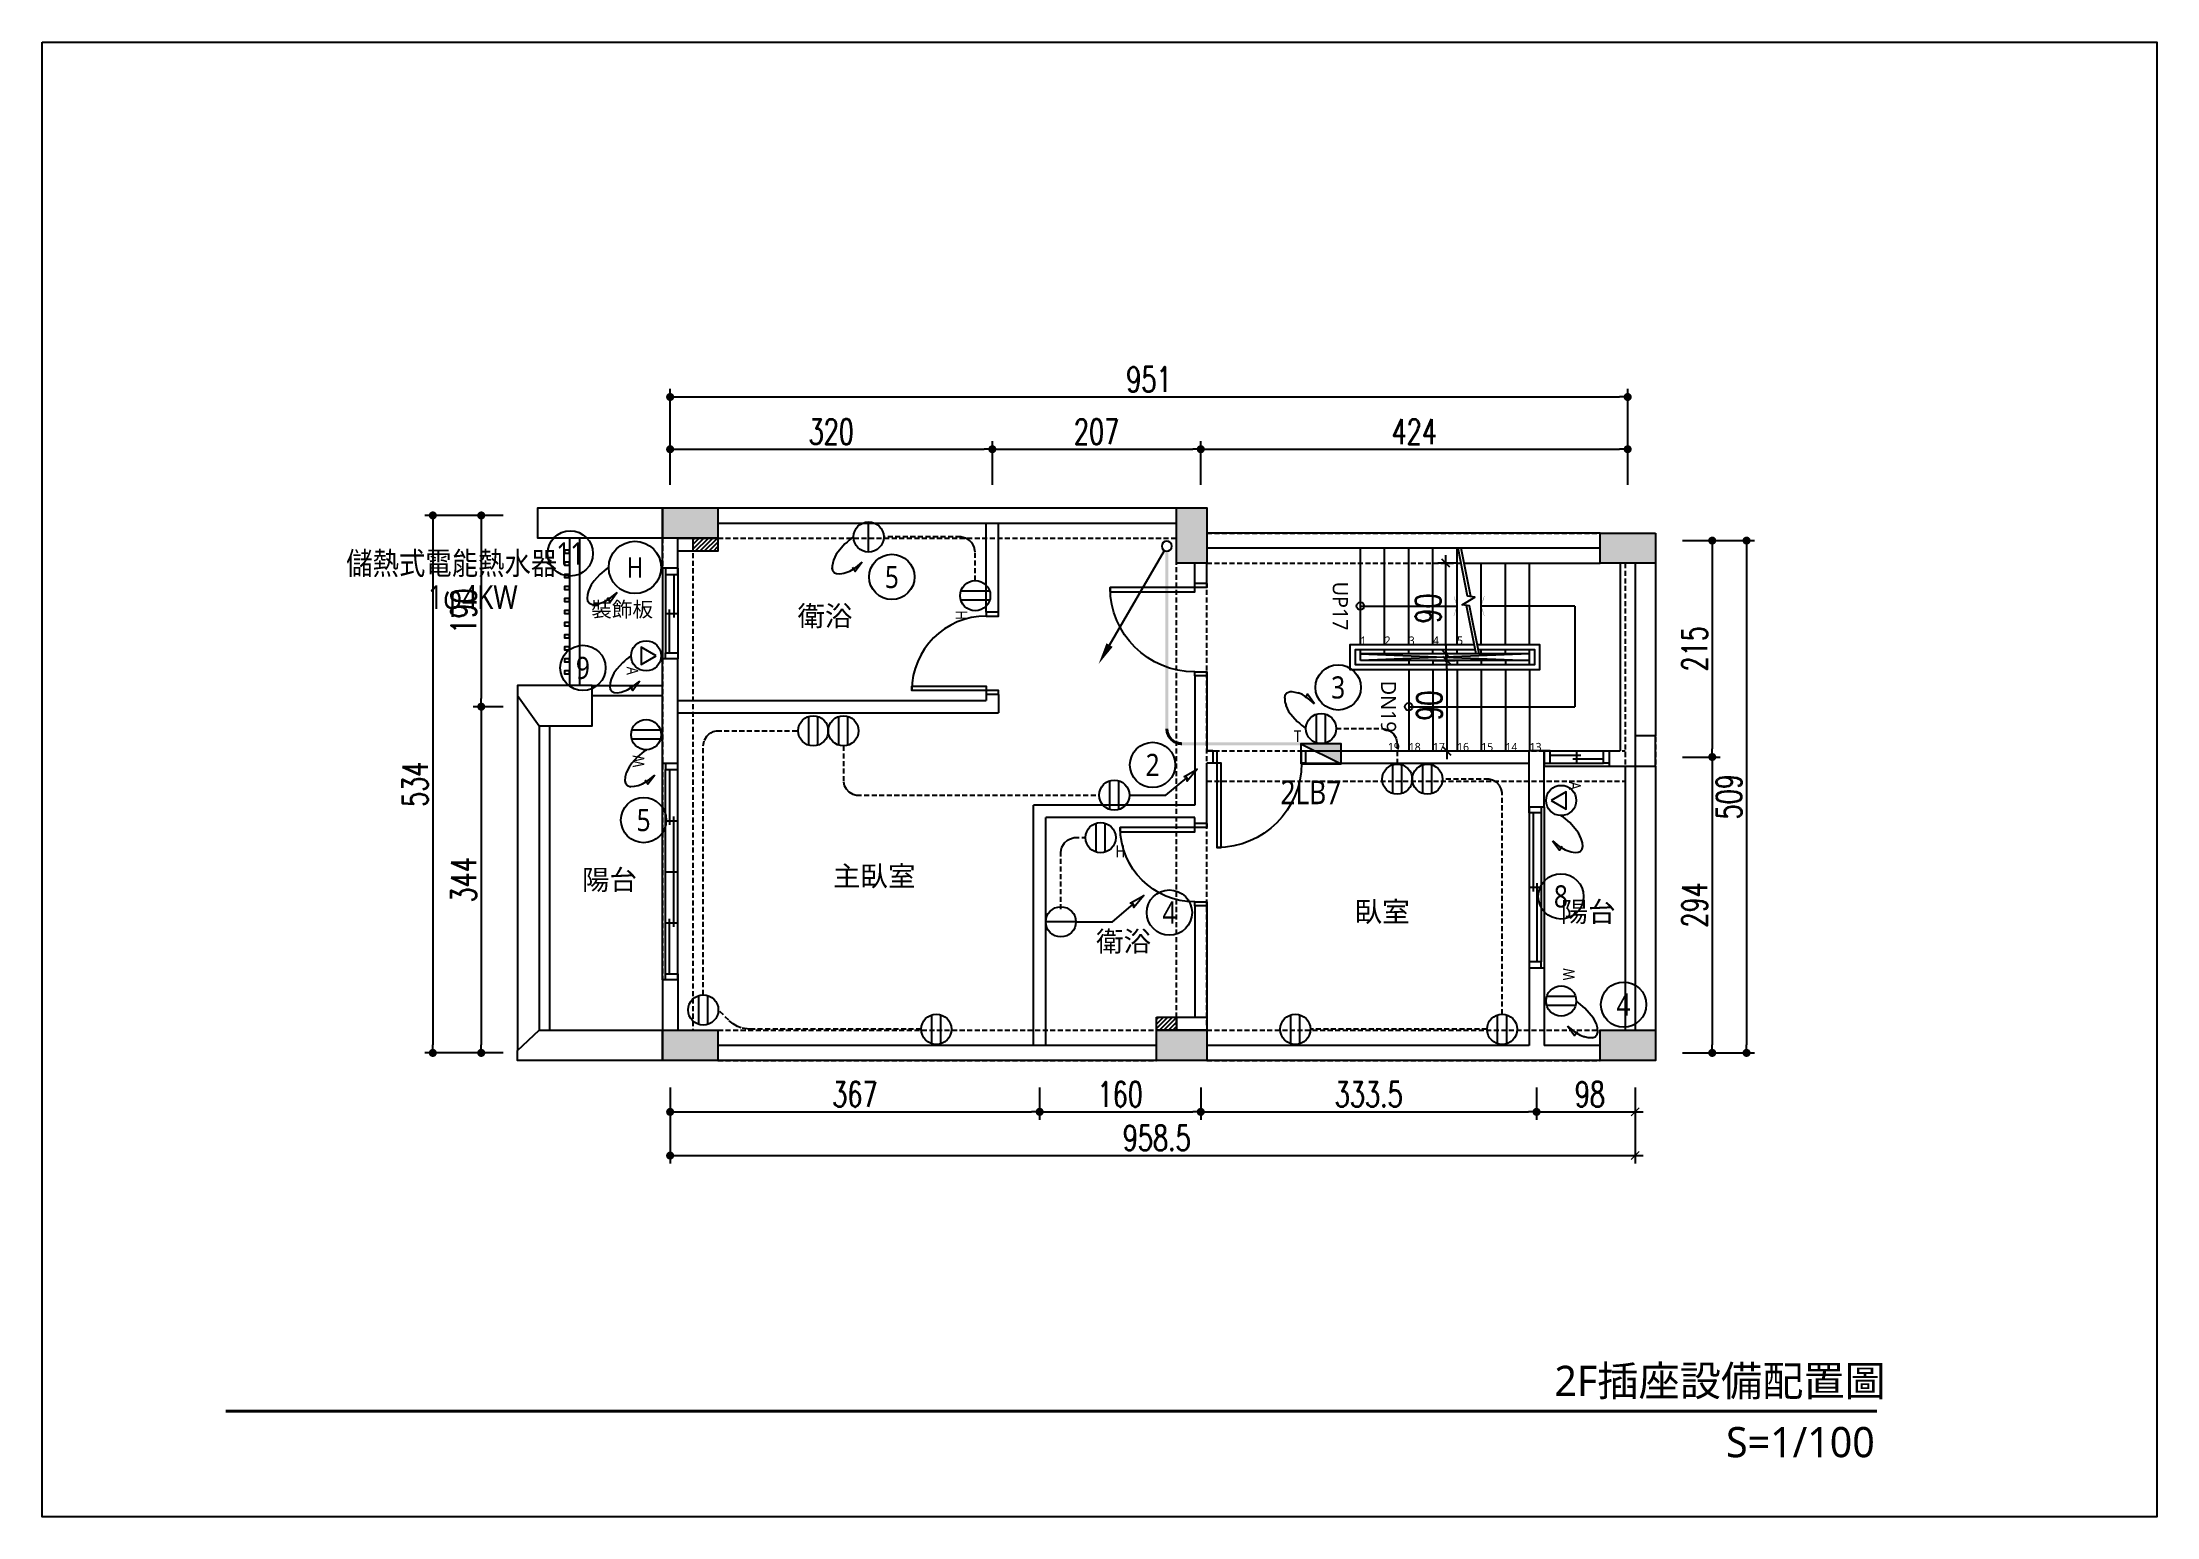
# Model space of a CAD drawing. Header units: inches. Extents: x 19 to 9919, y 324 to 1789.
# Drawn here: x 2619 to 4719, y 324 to 1789 of the extents above; entities that cross this region are included whole.
import ezdxf
from ezdxf.enums import TextEntityAlignment as Align

# ---------------------------------------------------------------- set-up
doc = ezdxf.new("R2010")
doc.units = ezdxf.units.IN
doc.header["$LTSCALE"] = 20
doc.header["$MEASUREMENT"] = 0
doc.linetypes.add('HIDDEN', pattern=[0.375, 0.25, -0.125])
doc.layers.add('0_梁', color=30, linetype='HIDDEN', plot=False)
for name, color, linetype in [('17_柱', 6, 'Continuous'), ('19_RC牆', 4, 'Continuous'), ('20_裝飾構造物', 2, 'Continuous'), ('21_輕隔間牆', 65, 'Continuous'), ('22_平台、陽台、露台、室內階梯', 3, 'Continuous'), ('23_花台、雨庇', 3, 'Continuous'), ('24_樑', 7, 'Continuous'), ('26_樓梯、扶手、車道', 3, 'Continuous'), ('31_門窗', 134, 'Continuous'), ('34_開口', 7, 'Continuous'), ('44_空間名稱', 1, 'Continuous'), ('46_文字', 1, 'Continuous'), ('50_其他尺寸', 7, 'Continuous'), ('56_wall 材料_HATCH', 251, 'Continuous'), ('80_截斷線', 7, 'Continuous'), ('DW_Frame', 2, 'Continuous'), ('E-幹線', 2, 'Continuous'), ('E-插座', 3, 'Continuous'), ('E-插座-分路配線', 5, 'Continuous'), ('E-插座-註記', 3, 'Continuous'), ('E-盤箱', 1, 'Continuous'), ('E-註記', 6, 'Continuous'), ('E-迴路編號', 6, 'Continuous')]:
    doc.layers.add(name, color=color, linetype=linetype)
doc.styles.add('CHT', font='msjh.ttc')
doc.styles.add('DimStyUse', font='romans.shx', dxfattribs={"width": 0.7})
doc.styles.add('TG_NOTE_TEXT', font='simplex.shx', dxfattribs={"width": 0.75, "bigfont": 'chineset.shx'})
doc.styles.add('WJJ', font='')
doc.styles.get('WJJ').set_extended_font_data('Yu Gothic UI Light')
doc.dimstyles.new('DOTM', dxfattribs={"dimtxt": 25, "dimasz": 8, "dimexe": 8, "dimexo": 0.625, "dimgap": 5, "dimtad": 1, "dimdsep": 46, "dimtxsty": 'DimStyUse', "dimblk": 'DOT', "dimcen": 10, "dimdle": 8, "dimazin": 3, "dimtfac": 1, "dimtix": 1, "dimtmove": 2, "dimatfit": 3, "dimfxl": 10, "dimtolj": 1})
doc.dimstyles.new('DOTSLASHM', dxfattribs={"dimtxt": 25, "dimasz": 8, "dimexe": 8, "dimexo": 0.625, "dimgap": 5, "dimtad": 1, "dimdsep": 46, "dimtxsty": 'DimStyUse', "dimblk1": 'DOT', "dimblk2": 'ARCHTICK', "dimsah": 1, "dimcen": 10, "dimdle": 8, "dimazin": 3, "dimtfac": 1, "dimtix": 1, "dimtmove": 2, "dimatfit": 3, "dimfxl": 10, "dimtolj": 1})
doc.dimstyles.new('SLASHM', dxfattribs={"dimtxt": 25, "dimasz": 12, "dimexe": 10, "dimexo": 0.625, "dimgap": 5, "dimtad": 1, "dimdec": 1, "dimdsep": 46, "dimtxsty": 'DimStyUse', "dimblk": 'SLASH', "dimcen": 10, "dimdle": 10, "dimadec": 1, "dimazin": 2, "dimtfac": 1, "dimtix": 1, "dimtmove": 2, "dimatfit": 2, "dimldrblk": 'SLASH', "dimfxl": 1, "dimtolj": 1})

msp = doc.modelspace()

# ---------------------------------------------------------------- texts
at = {"layer": '44_空間名稱', "style": 'WJJ'}
for s, p in [('衛浴', (3396.696, 1218.648)), ('主臥室', (3445.568, 960.139)), ('臥室', (3950.111, 924.773)), ('衛浴', (3693.298, 895.301))]:
    msp.add_text(s, height=20, dxfattribs=at).set_placement(p, align=Align.MIDDLE_CENTER)
at = {"layer": '46_文字', "style": 'WJJ'}
for s, p in [('2F插座設備配置圖', (4121.162, 443.644)), ('S=1/100', (4291.582, 382.765))]:
    msp.add_text(s, height=30, dxfattribs=at).set_placement(p)
at = {"layer": 'E-插座-註記', "style": 'CHT', "width": 0.85}
for s, rotation, p in [('A', 270, (3205.445, 1164.145)), ('W', 90, (3211.56, 1074.238)), ('A', 270, (4141.48, 1049.92)), ('W', 90, (4135.366, 862.601))]:
    msp.add_text(s, height=11.7, rotation=rotation, dxfattribs=at).set_placement(p, align=Align.MIDDLE_CENTER)
msp.add_text('T', height=11.7, dxfattribs=at).set_placement((3866.061, 1099.25), align=Align.MIDDLE_CENTER)
at = {"layer": 'E-註記', "style": 'CHT', "width": 0.85}
for s, height, p in [('儲熱式電能熱水器', 22.6, (2921.133, 1271.005)), ('1φ4KW', 23.5, (3002.564, 1237.377)), ('2LB7', 23.5, (3849.108, 1043.388))]:
    msp.add_text(s, height=height, dxfattribs=at).set_placement(p, align=Align.MIDDLE_LEFT)
msp.add_text('H', height=11.7, rotation=90, dxfattribs=at).set_placement((3532.279, 1219.451), align=Align.MIDDLE_CENTER)
msp.add_text('H', height=11.7, dxfattribs=at).set_placement((3689.999, 984.747), align=Align.MIDDLE_CENTER)

# ---------------------------------------------------------------- blocks, each defined once
blk = doc.blocks.new('A$Cc6de7170')
at = {"layer": '56_wall 材料_HATCH'}
h = blk.add_hatch(color=256, dxfattribs=at)
h.dxf.hatch_style = 1
h.paths.add_polyline_path([(55, 549), (55, 519), (0, 519), (0, 549)])
h = blk.add_hatch(color=256, dxfattribs=at)
h.dxf.hatch_style = 1
h.paths.add_polyline_path([(540.5, 494), (510.5, 494), (510.5, 549), (540.5, 549)])
h = blk.add_hatch(color=256, dxfattribs=at)
h.dxf.hatch_style = 1
h.paths.add_polyline_path([(986, 524), (986, 494), (931, 494), (931, 524)])
h = blk.add_hatch(color=256, dxfattribs=at)
h.dxf.hatch_style = 1
h.paths.add_polyline_path([(55, 30), (55, 0), (0, 0), (0, 30)])
h = blk.add_hatch(color=256, dxfattribs=at)
h.dxf.hatch_style = 1
h.paths.add_polyline_path([(540.5, 30), (540.5, 0), (490.5, 0), (490.5, 30)])
h = blk.add_hatch(color=256, dxfattribs=at)
h.dxf.hatch_style = 1
h.paths.add_polyline_path([(986, 30), (986, 0), (931, 0), (931, 30)])
at = {"layer": '17_柱'}
for points in [[(55, 549), (55, 519), (0, 519), (0, 549)], [(540.5, 494), (510.5, 494), (510.5, 549), (540.5, 549)], [(986, 524), (986, 494), (931, 494), (931, 524)], [(55, 30), (55, 0), (0, 0), (0, 30)], [(540.5, 30), (540.5, 0), (490.5, 0), (490.5, 30)], [(986, 30), (986, 0), (931, 0), (931, 30)]]:
    blk.add_lwpolyline(points, close=True, dxfattribs=at)
blk = doc.blocks.new('*U12')
at = {"color": 0}
for p, q in [((-4, -12), (-4, 0)), ((88, -12), (88, 0))]:
    blk.add_line(p, q, dxfattribs=at)
blk.add_lwpolyline([(0, 0), (0, 84), (4.4, 84), (4.4, 0)], close=True, dxfattribs=at)
blk.add_arc((0, 0), 84, 0, 90, dxfattribs=at)
at = {"layer": 'DW_Frame'}
for points in [[(-4, -12), (0, -12), (0, 0), (-4, 0)], [(88, 0), (84, 0), (84, -12), (88, -12)]]:
    blk.add_lwpolyline(points, dxfattribs=at)
at = {"color": 0, "style": 'TG_NOTE_TEXT', "width": 0.5, "flags": 1}
for tag, height, p in [('WH', 20, (92.3, 5)), ('DESC', 10, (27, 5))]:
    blk.add_attdef(tag, text='', height=height, dxfattribs=at).set_placement(p, align=Align.BOTTOM_LEFT)
for tag, p in [('NO', (-5, 5)), ('TYPE', (27, 5))]:
    blk.add_attdef(tag, text='', height=10, dxfattribs=at).set_placement(p, align=Align.BOTTOM_RIGHT)
blk = doc.blocks.new('*U8')
at = {"color": 0}
for p, q in [((-4, -12), (-4, 0)), ((78, -12), (78, 0))]:
    blk.add_line(p, q, dxfattribs=at)
blk.add_lwpolyline([(0, 0), (0, 74), (4.4, 74), (4.4, 0)], close=True, dxfattribs=at)
blk.add_arc((0, 0), 74, 0, 90, dxfattribs=at)
at = {"layer": 'DW_Frame'}
for points in [[(-4, -12), (0, -12), (0, 0), (-4, 0)], [(78, 0), (74, 0), (74, -12), (78, -12)]]:
    blk.add_lwpolyline(points, dxfattribs=at)
at = {"color": 0, "style": 'TG_NOTE_TEXT', "width": 0.5, "flags": 1}
for tag, height, p in [('WH', 20, (82.3, 5)), ('DESC', 10, (22, 5))]:
    blk.add_attdef(tag, text='', height=height, dxfattribs=at).set_placement(p, align=Align.BOTTOM_LEFT)
for tag, p in [('NO', (-5, 5)), ('TYPE', (22, 5))]:
    blk.add_attdef(tag, text='', height=10, dxfattribs=at).set_placement(p, align=Align.BOTTOM_RIGHT)
blk = doc.blocks.new('_Dot')
at = {"color": 0, "linetype": 'ByBlock', "lineweight": -2}
blk.add_line((-0.5, 0), (-1, 0), dxfattribs=at)
at = {"color": 0, "linetype": 'ByBlock', "const_width": 0.5}
blk.add_lwpolyline([(-0.25, 0, 1), (0.25, 0, 1)], format="xyb", close=True, dxfattribs=at)
blk = doc.blocks.new('*D92')
at = {"layer": '50_其他尺寸', "color": 0, "lineweight": -2}
for p, q in [((4248.2, 1293.5), (4285.9, 1293.5)), ((4277.9, 1285.5), (4277.9, 1086.5)), ((4248.2, 1078.5), (4285.9, 1078.5))]:
    blk.add_line(p, q, dxfattribs=at)
at = {"layer": 'Defpoints', "color": 0}
for p in [(4248.2, 1293.5), (4248.2, 1078.5), (4277.9, 1078.5)]:
    blk.add_point(p, dxfattribs=at)
at = {"layer": '50_其他尺寸', "color": 0, "lineweight": -2, "xscale": 8, "yscale": 8, "zscale": 8}
for p, rotation in [((4277.9, 1293.5), 90), ((4277.9, 1078.5), 270)]:
    blk.add_blockref('_Dot', p, dxfattribs=dict(at, rotation=rotation))
at = {"layer": '50_其他尺寸', "color": 225, "insert": (4260.4, 1186), "char_height": 25, "attachment_point": 5, "rotation": 90, "style": 'DimStyUse'}
blk.add_mtext('\\A1;215', dxfattribs=at)
blk = doc.blocks.new('*D93')
at = {"layer": '50_其他尺寸', "color": 0, "lineweight": -2}
for p, q in [((4248.2, 1078.5), (4285.9, 1078.5)), ((4277.9, 1070.5), (4277.9, 792.5)), ((4248.2, 784.5), (4285.9, 784.5))]:
    blk.add_line(p, q, dxfattribs=at)
at = {"layer": 'Defpoints', "color": 0}
for p in [(4248.2, 1078.5), (4248.2, 784.5), (4277.9, 784.5)]:
    blk.add_point(p, dxfattribs=at)
at = {"layer": '50_其他尺寸', "color": 0, "lineweight": -2, "xscale": 8, "yscale": 8, "zscale": 8}
for p, rotation in [((4277.9, 1078.5), 90), ((4277.9, 784.5), 270)]:
    blk.add_blockref('_Dot', p, dxfattribs=dict(at, rotation=rotation))
at = {"layer": '50_其他尺寸', "color": 225, "insert": (4260.4, 931.5), "char_height": 25, "attachment_point": 5, "rotation": 90, "style": 'DimStyUse'}
blk.add_mtext('\\A1;294', dxfattribs=at)
blk = doc.blocks.new('*D97')
at = {"layer": '50_其他尺寸', "color": 0, "lineweight": -2}
for p, q in [((4282.2, 1293.5), (4320, 1293.5)), ((4312, 1285.5), (4312, 792.5)), ((4275.9, 784.5), (4320, 784.5))]:
    blk.add_line(p, q, dxfattribs=at)
at = {"layer": 'Defpoints', "color": 0}
for p in [(4282.2, 1293.5), (4275.9, 784.5), (4312, 784.5)]:
    blk.add_point(p, dxfattribs=at)
at = {"layer": '50_其他尺寸', "color": 0, "lineweight": -2, "xscale": 8, "yscale": 8, "zscale": 8}
for p, rotation in [((4312, 1293.5), 90), ((4312, 784.5), 270)]:
    blk.add_blockref('_Dot', p, dxfattribs=dict(at, rotation=rotation))
at = {"layer": '50_其他尺寸', "color": 225, "insert": (4294.5, 1039), "char_height": 25, "attachment_point": 5, "rotation": 90, "style": 'DimStyUse'}
blk.add_mtext('\\A1;509', dxfattribs=at)
blk = doc.blocks.new('*D99')
at = {"layer": '50_其他尺寸', "color": 0, "lineweight": -2}
for p, q in [((3242.9, 1349), (3242.9, 1392.3)), ((3562.9, 1349), (3562.9, 1392.3)), ((3250.9, 1384.3), (3554.9, 1384.3))]:
    blk.add_line(p, q, dxfattribs=at)
at = {"layer": 'Defpoints', "color": 0}
for p in [(3562.9, 1384.3), (3242.9, 1349), (3562.9, 1349)]:
    blk.add_point(p, dxfattribs=at)
at = {"layer": '50_其他尺寸', "color": 0, "lineweight": -2, "xscale": 8, "yscale": 8, "zscale": 8, "rotation": 180}
blk.add_blockref('_Dot', (3242.9, 1384.3), dxfattribs=at)
at = {"layer": '50_其他尺寸', "color": 0, "lineweight": -2, "xscale": 8, "yscale": 8, "zscale": 8}
blk.add_blockref('_Dot', (3562.9, 1384.3), dxfattribs=at)
at = {"layer": '50_其他尺寸', "color": 225, "insert": (3402.9, 1401.8), "char_height": 25, "attachment_point": 5, "style": 'DimStyUse'}
blk.add_mtext('\\A1;320', dxfattribs=at)
blk = doc.blocks.new('*D100')
at = {"layer": '50_其他尺寸', "color": 0, "lineweight": -2}
for p, q in [((3562.9, 1349), (3562.9, 1392.3)), ((3769.9, 1349), (3769.9, 1392.3)), ((3570.9, 1384.3), (3761.9, 1384.3))]:
    blk.add_line(p, q, dxfattribs=at)
at = {"layer": 'Defpoints', "color": 0}
for p in [(3769.9, 1384.3), (3562.9, 1349), (3769.9, 1349)]:
    blk.add_point(p, dxfattribs=at)
at = {"layer": '50_其他尺寸', "color": 0, "lineweight": -2, "xscale": 8, "yscale": 8, "zscale": 8, "rotation": 180}
blk.add_blockref('_Dot', (3562.9, 1384.3), dxfattribs=at)
at = {"layer": '50_其他尺寸', "color": 0, "lineweight": -2, "xscale": 8, "yscale": 8, "zscale": 8}
blk.add_blockref('_Dot', (3769.9, 1384.3), dxfattribs=at)
at = {"layer": '50_其他尺寸', "color": 225, "insert": (3666.4, 1401.8), "char_height": 25, "attachment_point": 5, "style": 'DimStyUse'}
blk.add_mtext('\\A1;207', dxfattribs=at)
blk = doc.blocks.new('*D101')
at = {"layer": '50_其他尺寸', "color": 0, "lineweight": -2}
for p, q in [((3769.9, 1349), (3769.9, 1392.3)), ((4193.9, 1349), (4193.9, 1392.3)), ((3777.9, 1384.3), (4185.9, 1384.3))]:
    blk.add_line(p, q, dxfattribs=at)
at = {"layer": 'Defpoints', "color": 0}
for p in [(4193.9, 1384.3), (3769.9, 1349), (4193.9, 1349)]:
    blk.add_point(p, dxfattribs=at)
at = {"layer": '50_其他尺寸', "color": 0, "lineweight": -2, "xscale": 8, "yscale": 8, "zscale": 8, "rotation": 180}
blk.add_blockref('_Dot', (3769.9, 1384.3), dxfattribs=at)
at = {"layer": '50_其他尺寸', "color": 0, "lineweight": -2, "xscale": 8, "yscale": 8, "zscale": 8}
blk.add_blockref('_Dot', (4193.9, 1384.3), dxfattribs=at)
at = {"layer": '50_其他尺寸', "color": 225, "insert": (3981.9, 1401.8), "char_height": 25, "attachment_point": 5, "style": 'DimStyUse'}
blk.add_mtext('\\A1;424', dxfattribs=at)
blk = doc.blocks.new('*D105')
at = {"layer": '50_其他尺寸', "color": 0, "lineweight": -2}
for p, q in [((3242.9, 1349), (3242.9, 1444.2)), ((3250.9, 1436.2), (4185.9, 1436.2)), ((4193.9, 1349), (4193.9, 1444.2))]:
    blk.add_line(p, q, dxfattribs=at)
at = {"layer": 'Defpoints', "color": 0}
for p in [(4193.9, 1436.2), (3242.9, 1349), (4193.9, 1349)]:
    blk.add_point(p, dxfattribs=at)
at = {"layer": '50_其他尺寸', "color": 0, "lineweight": -2, "xscale": 8, "yscale": 8, "zscale": 8, "rotation": 180}
blk.add_blockref('_Dot', (3242.9, 1436.2), dxfattribs=at)
at = {"layer": '50_其他尺寸', "color": 0, "lineweight": -2, "xscale": 8, "yscale": 8, "zscale": 8}
blk.add_blockref('_Dot', (4193.9, 1436.2), dxfattribs=at)
at = {"layer": '50_其他尺寸', "color": 225, "insert": (3718.4, 1453.7), "char_height": 25, "attachment_point": 5, "style": 'DimStyUse'}
blk.add_mtext('\\A1;951', dxfattribs=at)
blk = doc.blocks.new('*D70')
at = {"layer": '50_其他尺寸', "color": 0, "lineweight": -2}
for p, q in [((3242.9, 750.1), (3242.9, 717.9)), ((3609.9, 750.1), (3609.9, 717.9)), ((3250.9, 725.9), (3601.9, 725.9))]:
    blk.add_line(p, q, dxfattribs=at)
at = {"layer": 'Defpoints', "color": 0}
for p in [(3242.9, 750.1), (3609.9, 750.1), (3609.9, 725.9)]:
    blk.add_point(p, dxfattribs=at)
at = {"layer": '50_其他尺寸', "color": 0, "lineweight": -2, "xscale": 8, "yscale": 8, "zscale": 8, "rotation": 180}
blk.add_blockref('_Dot', (3242.9, 725.9), dxfattribs=at)
at = {"layer": '50_其他尺寸', "color": 0, "lineweight": -2, "xscale": 8, "yscale": 8, "zscale": 8}
blk.add_blockref('_Dot', (3609.9, 725.9), dxfattribs=at)
at = {"layer": '50_其他尺寸', "color": 225, "insert": (3426.4, 743.4), "char_height": 25, "attachment_point": 5, "style": 'DimStyUse'}
blk.add_mtext('\\A1;367', dxfattribs=at)
blk = doc.blocks.new('*D71')
at = {"layer": '50_其他尺寸', "color": 0, "lineweight": -2}
for p, q in [((3609.9, 750.1), (3609.9, 717.9)), ((3769.9, 750.1), (3769.9, 717.9)), ((3617.9, 725.9), (3761.9, 725.9))]:
    blk.add_line(p, q, dxfattribs=at)
at = {"layer": 'Defpoints', "color": 0}
for p in [(3609.9, 750.1), (3769.9, 750.1), (3769.9, 725.9)]:
    blk.add_point(p, dxfattribs=at)
at = {"layer": '50_其他尺寸', "color": 0, "lineweight": -2, "xscale": 8, "yscale": 8, "zscale": 8, "rotation": 180}
blk.add_blockref('_Dot', (3609.9, 725.9), dxfattribs=at)
at = {"layer": '50_其他尺寸', "color": 0, "lineweight": -2, "xscale": 8, "yscale": 8, "zscale": 8}
blk.add_blockref('_Dot', (3769.9, 725.9), dxfattribs=at)
at = {"layer": '50_其他尺寸', "color": 225, "insert": (3689.9, 743.4), "char_height": 25, "attachment_point": 5, "style": 'DimStyUse'}
blk.add_mtext('\\A1;160', dxfattribs=at)
blk = doc.blocks.new('*D72')
at = {"layer": '50_其他尺寸', "color": 0, "lineweight": -2}
for p, q in [((3769.9, 750.1), (3769.9, 717.9)), ((4103.4, 750.1), (4103.4, 717.9)), ((3777.9, 725.9), (4095.4, 725.9))]:
    blk.add_line(p, q, dxfattribs=at)
at = {"layer": 'Defpoints', "color": 0}
for p in [(3769.9, 750.1), (4103.4, 750.1), (4103.4, 725.9)]:
    blk.add_point(p, dxfattribs=at)
at = {"layer": '50_其他尺寸', "color": 0, "lineweight": -2, "xscale": 8, "yscale": 8, "zscale": 8, "rotation": 180}
blk.add_blockref('_Dot', (3769.9, 725.9), dxfattribs=at)
at = {"layer": '50_其他尺寸', "color": 0, "lineweight": -2, "xscale": 8, "yscale": 8, "zscale": 8}
blk.add_blockref('_Dot', (4103.4, 725.9), dxfattribs=at)
at = {"layer": '50_其他尺寸', "color": 225, "insert": (3936.7, 743.4), "char_height": 25, "attachment_point": 5, "style": 'DimStyUse'}
blk.add_mtext('\\A1;333.5', dxfattribs=at)
blk = doc.blocks.new('_ArchTick')
at = {"color": 0, "linetype": 'ByBlock', "const_width": 0.15}
blk.add_lwpolyline([(-0.5, -0.5), (0.5, 0.5)], dxfattribs=at)
blk = doc.blocks.new('*D73')
at = {"layer": '50_其他尺寸', "color": 0, "lineweight": -2}
for p, q in [((4103.4, 750.1), (4103.4, 717.9)), ((4201.4, 750.1), (4201.4, 717.9)), ((4111.4, 725.9), (4209.4, 725.9))]:
    blk.add_line(p, q, dxfattribs=at)
at = {"layer": 'Defpoints', "color": 0}
for p in [(4103.4, 750.1), (4201.4, 750.1), (4201.4, 725.9)]:
    blk.add_point(p, dxfattribs=at)
at = {"layer": '50_其他尺寸', "color": 0, "lineweight": -2, "xscale": 8, "yscale": 8, "zscale": 8, "rotation": 180}
blk.add_blockref('_Dot', (4103.4, 725.9), dxfattribs=at)
at = {"layer": '50_其他尺寸', "color": 0, "lineweight": -2, "xscale": 8, "yscale": 8, "zscale": 8}
blk.add_blockref('_ArchTick', (4201.4, 725.9), dxfattribs=at)
at = {"layer": '50_其他尺寸', "color": 225, "insert": (4156.4, 743.4), "char_height": 25, "attachment_point": 5, "style": 'DimStyUse'}
blk.add_mtext('\\A1;98', dxfattribs=at)
blk = doc.blocks.new('*D79')
at = {"layer": '50_其他尺寸', "color": 0, "lineweight": -2}
for p, q in [((3242.9, 750.1), (3242.9, 674.5)), ((4201.4, 750.1), (4201.4, 674.5)), ((3250.9, 682.5), (4209.4, 682.5))]:
    blk.add_line(p, q, dxfattribs=at)
at = {"layer": 'Defpoints', "color": 0}
for p in [(3242.9, 750.1), (4201.4, 750.1), (4201.4, 682.5)]:
    blk.add_point(p, dxfattribs=at)
at = {"layer": '50_其他尺寸', "color": 0, "lineweight": -2, "xscale": 8, "yscale": 8, "zscale": 8, "rotation": 180}
blk.add_blockref('_Dot', (3242.9, 682.5), dxfattribs=at)
at = {"layer": '50_其他尺寸', "color": 0, "lineweight": -2, "xscale": 8, "yscale": 8, "zscale": 8}
blk.add_blockref('_ArchTick', (4201.4, 682.5), dxfattribs=at)
at = {"layer": '50_其他尺寸', "color": 225, "insert": (3726.2, 700), "char_height": 25, "attachment_point": 5, "style": 'DimStyUse'}
blk.add_mtext('\\A1;958.5', dxfattribs=at)
blk = doc.blocks.new('*D80')
at = {"layer": '50_其他尺寸', "color": 0, "lineweight": -2}
for p, q in [((3077.1, 1318.5), (3047.3, 1318.5)), ((3055.3, 1310.5), (3055.3, 1136.5)), ((3077.1, 1128.5), (3047.3, 1128.5))]:
    blk.add_line(p, q, dxfattribs=at)
at = {"layer": 'Defpoints', "color": 0}
for p in [(3077.1, 1318.5), (3055.3, 1128.5), (3077.1, 1128.5)]:
    blk.add_point(p, dxfattribs=at)
at = {"layer": '50_其他尺寸', "color": 0, "lineweight": -2, "xscale": 8, "yscale": 8, "zscale": 8}
for p, rotation in [((3055.3, 1318.5), 90), ((3055.3, 1128.5), 270)]:
    blk.add_blockref('_Dot', p, dxfattribs=dict(at, rotation=rotation))
at = {"layer": '50_其他尺寸', "color": 225, "insert": (3037.8, 1223.5), "char_height": 25, "attachment_point": 5, "rotation": 90, "style": 'DimStyUse'}
blk.add_mtext('\\A1;190', dxfattribs=at)
blk = doc.blocks.new('*D81')
at = {"layer": '50_其他尺寸', "color": 0, "lineweight": -2}
for p, q in [((3077.1, 1128.5), (3047.3, 1128.5)), ((3055.3, 1120.5), (3055.3, 792.5)), ((3077.1, 784.5), (3047.3, 784.5))]:
    blk.add_line(p, q, dxfattribs=at)
at = {"layer": 'Defpoints', "color": 0}
for p in [(3077.1, 1128.5), (3055.3, 784.5), (3077.1, 784.5)]:
    blk.add_point(p, dxfattribs=at)
at = {"layer": '50_其他尺寸', "color": 0, "lineweight": -2, "xscale": 8, "yscale": 8, "zscale": 8}
for p, rotation in [((3055.3, 1128.5), 90), ((3055.3, 784.5), 270)]:
    blk.add_blockref('_Dot', p, dxfattribs=dict(at, rotation=rotation))
at = {"layer": '50_其他尺寸', "color": 225, "insert": (3037.8, 956.5), "char_height": 25, "attachment_point": 5, "rotation": 90, "style": 'DimStyUse'}
blk.add_mtext('\\A1;344', dxfattribs=at)
blk = doc.blocks.new('*D82')
at = {"layer": '50_其他尺寸', "color": 0, "lineweight": -2}
for p, q in [((3077.1, 1318.5), (2999.2, 1318.5)), ((3007.2, 1310.5), (3007.2, 792.5)), ((3077.1, 784.5), (2999.2, 784.5))]:
    blk.add_line(p, q, dxfattribs=at)
at = {"layer": 'Defpoints', "color": 0}
for p in [(3077.1, 1318.5), (3007.2, 784.5), (3077.1, 784.5)]:
    blk.add_point(p, dxfattribs=at)
at = {"layer": '50_其他尺寸', "color": 0, "lineweight": -2, "xscale": 8, "yscale": 8, "zscale": 8}
for p, rotation in [((3007.2, 1318.5), 90), ((3007.2, 784.5), 270)]:
    blk.add_blockref('_Dot', p, dxfattribs=dict(at, rotation=rotation))
at = {"layer": '50_其他尺寸', "color": 225, "insert": (2989.7, 1051.5), "char_height": 25, "attachment_point": 5, "rotation": 90, "style": 'DimStyUse'}
blk.add_mtext('\\A1;534', dxfattribs=at)
blk = doc.blocks.new('*U11')
at = {"color": 0}
for p, q in [((0, 15), (0, 0)), ((6, 15), (59, 15)), ((6, 11), (36.5, 11)), ((6, 3), (59, 3)), ((59, 7), (28.5, 7)), ((32.5, 3), (32.5, 15))]:
    blk.add_line(p, q, dxfattribs=at)
at = {"layer": 'DW_Frame'}
for points in [[(0, 3), (6, 3), (6, 15), (0, 15)], [(65, 3), (59, 3), (59, 15), (65, 15)]]:
    blk.add_lwpolyline(points, dxfattribs=at)
blk = doc.blocks.new('*U13')
at = {"color": 0}
for p, q in [((0, -15), (0, 0)), ((6, -3), (84, -3)), ((6, -11), (49, -11)), ((6, -15), (84, -15)), ((84, -7), (41, -7)), ((45, -3), (45, -15))]:
    blk.add_line(p, q, dxfattribs=at)
at = {"layer": 'DW_Frame'}
for points in [[(0, -3), (6, -3), (6, -15), (0, -15)], [(90, -3), (84, -3), (84, -15), (90, -15)]]:
    blk.add_lwpolyline(points, dxfattribs=at)
blk = doc.blocks.new('*U14')
at = {"color": 0}
for p, q in [((0, -15), (0, 0)), ((6, -3), (209, -3)), ((6, -7), (60.75, -7)), ((6, -15), (209, -15)), ((52.75, -11), (162.25, -11)), ((56.75, -3), (56.75, -15)), ((107.5, -3), (107.5, -15)), ((209, -7), (154.25, -7)), ((158.25, -3), (158.25, -15))]:
    blk.add_line(p, q, dxfattribs=at)
at = {"layer": 'DW_Frame'}
for points in [[(0, -3), (6, -3), (6, -15), (0, -15)], [(215, -3), (209, -3), (209, -15), (215, -15)]]:
    blk.add_lwpolyline(points, dxfattribs=at)
blk = doc.blocks.new('*U60')
at = {"color": 0}
for p, q in [((0, -15), (0, 0)), ((6, -3), (154, -3)), ((6, -11), (84, -11)), ((6, -15), (154, -15)), ((154, -7), (76, -7)), ((80, -3), (80, -15))]:
    blk.add_line(p, q, dxfattribs=at)
at = {"layer": 'DW_Frame'}
for points in [[(0, -3), (6, -3), (6, -15), (0, -15)], [(160, -3), (154, -3), (154, -15), (160, -15)]]:
    blk.add_lwpolyline(points, dxfattribs=at)
blk = doc.blocks.new('SLASH')
at = {"color": 7}
blk.add_line((-1, 0), (1, 0), dxfattribs=at)
at = {"color": 225, "linetype": 'Continuous'}
blk.add_line((-0.5, -0.5), (0.5, 0.5), dxfattribs=at)
blk = doc.blocks.new('*D65')
at = {"layer": '50_其他尺寸', "color": 0, "lineweight": -2}
for p, q in [((765, 397.4), (787, 397.4)), ((779, 389.4), (779, 315.5)), ((765, 307.5), (787, 307.5))]:
    blk.add_line(p, q, dxfattribs=at)
at = {"layer": 'Defpoints', "color": 0}
for p in [(765, 397.4), (765, 307.5), (779, 307.5)]:
    blk.add_point(p, dxfattribs=at)
at = {"layer": '50_其他尺寸', "color": 0, "lineweight": -2, "xscale": 8, "yscale": 8, "zscale": 8}
for p, rotation in [((779, 397.4), 90), ((779, 307.5), 270)]:
    blk.add_blockref('SLASH', p, dxfattribs=dict(at, rotation=rotation))
at = {"layer": '50_其他尺寸', "color": 225, "insert": (761.5, 352.5), "char_height": 25, "attachment_point": 5, "rotation": 90, "style": 'DimStyUse'}
blk.add_mtext('\\A1;90', dxfattribs=at)
blk = doc.blocks.new('*D66')
at = {"layer": '50_其他尺寸', "color": 0, "lineweight": -2}
for p, q in [((789, 494), (769.8, 494)), ((777.8, 412), (777.8, 486)), ((789, 404), (769.8, 404))]:
    blk.add_line(p, q, dxfattribs=at)
at = {"layer": 'Defpoints', "color": 0}
for p in [(777.8, 494), (789, 494), (789, 404)]:
    blk.add_point(p, dxfattribs=at)
at = {"layer": '50_其他尺寸', "color": 0, "lineweight": -2, "xscale": 8, "yscale": 8, "zscale": 8}
for p, rotation in [((777.8, 494), 90), ((777.8, 404), 270)]:
    blk.add_blockref('SLASH', p, dxfattribs=dict(at, rotation=rotation))
at = {"layer": '50_其他尺寸', "color": 225, "insert": (760.3, 449), "char_height": 25, "attachment_point": 5, "rotation": 90, "style": 'DimStyUse'}
blk.add_mtext('\\A1;90', dxfattribs=at)
blk = doc.blocks.new('A$C11e5d1e7')
at = {"layer": '0_梁', "color": 0}
for p, q in [((55, 549), (510.5, 549)), ((0, 519), (0, 30)), ((30, 519), (30, 30)), ((55, 519), (510.5, 519)), ((540.5, 524), (931, 524)), ((510.5, 35), (510.5, 494)), ((540.5, 494), (931, 494)), ((540.5, 35), (540.5, 494)), ((956, 494), (956, 30)), ((986, 494), (986, 30)), ((540.5, 307.5), (956, 307.5)), ((540.5, 277.5), (956, 277.5)), ((55, 30), (490.5, 30)), ((540.5, 30), (931, 30)), ((55, 0), (490.5, 0)), ((540.5, 0), (931, 0))]:
    blk.add_line(p, q, dxfattribs=at)
blk = doc.blocks.new('E_PANEL')
h = blk.add_hatch(color=256)
h.dxf.hatch_style = 1
h.paths.add_polyline_path([(-20, 10), (20, 10), (20, -10)])
blk.add_line((-20, 10), (20, -10))
blk.add_lwpolyline([(-20, -10), (20, -10), (20, 10), (-20, 10)], close=True)
blk = doc.blocks.new('E_HOUT')
blk.add_circle((0, 0), 26)
at = {"style": 'CHT', "width": 0.85}
blk.add_text('H', height=20, dxfattribs=at).set_placement((0, 0), align=Align.MIDDLE_CENTER)
blk = doc.blocks.new('E_RECD')
blk.add_lwpolyline([(0, 10), (-8.7, -5), (8.7, -5)], close=True)
blk.add_circle((0, 0), 15)
blk = doc.blocks.new('E_REC2')
for p, q in [((-4.5, -14.3), (-4.5, 14.3)), ((4.5, -14.3), (4.5, 14.3))]:
    blk.add_line(p, q)
blk.add_circle((0, 0), 15)
blk = doc.blocks.new('E_REC1')
blk.add_line((0, -15), (0, 15))
blk.add_circle((0, 0), 15)
blk = doc.blocks.new('E_CKT')
blk.add_circle((0, 0), 22.5)
at = {"style": 'CHT', "width": 0.85}
blk.add_attdef('NO', text='', height=22, dxfattribs=at).set_placement((0, 0), align=Align.MIDDLE_CENTER)
blk = doc.blocks.new('A$C6b783a5e')
at = {"layer": '21_輕隔間牆'}
h = blk.add_hatch(dxfattribs=at)
h.set_pattern_fill('ANSI31', color=256)
h.set_pattern_definition([(45, (191.4007, -12156.682), (-2.245064, 2.245064), [])])
h.paths.add_polyline_path([(55, 519), (30, 519), (30, 506), (55, 506)])
h = blk.add_hatch(dxfattribs=at)
h.set_pattern_fill('ANSI31', color=256)
h.set_pattern_definition([(45, (171.4007, -12161.682), (-2.245064, 2.245064), [])])
h.paths.add_polyline_path([(510.5, 43), (490.5, 43), (490.5, 30), (510.5, 30)])
at = {"layer": '19_RC牆'}
for p, q in [((55, 549), (510.5, 549)), ((55, 534), (510.5, 534)), ((0, 489), (0, 519)), ((15, 489), (15, 519)), ((931, 524), (540.5, 524)), ((931, 509), (540.5, 509)), ((15, 489), (0, 489)), ((951, 494), (951, 307.5)), ((966, 494), (966, 292.5)), ((15, 399), (0, 399)), ((0, 295), (0, 399)), ((15, 295), (15, 399)), ((15, 295), (0, 295)), ((875.5, 307.5), (860.5, 307.5)), ((860.5, 252), (860.5, 307.5)), ((875.5, 252), (875.5, 307.5)), ((940.5, 307.5), (951, 307.5)), ((940.5, 292.5), (940.5, 307.5)), ((940.5, 292.5), (966, 292.5)), ((860.5, 252), (875.5, 252)), ((860.5, 92), (860.5, 15)), ((860.5, 92), (875.5, 92)), ((875.5, 92), (875.5, 15)), ((0, 80), (0, 30)), ((15, 80), (0, 80)), ((15, 80), (15, 30)), ((490.5, 15), (55, 15)), ((490.5, 0), (55, 0)), ((860.5, 15), (540.5, 15)), ((931, 0), (540.5, 0)), ((931, 15), (875.5, 15))]:
    blk.add_line(p, q, dxfattribs=at)
at = {"layer": '20_裝飾構造物'}
for points in [[(0, 549), (0, 519), (-124, 519), (-124, 549)], [(-124, 372.5), (-144, 372.5), (-144, 362.5), (-122.5, 332.5), (-70, 332.5), (-70, 372.5)], [(966, 292.5), (986, 292.5), (986, 322.5), (966, 322.5)], [(-124, 0), (-144, 0), (-144, 10), (-122.5, 30), (0, 30), (0, 0)]]:
    blk.add_lwpolyline(points, close=True, dxfattribs=at)
at = {"layer": '21_輕隔間牆'}
for points in [[(15, 519), (55, 519), (55, 506), (15, 506)], [(490.5, 43), (540.5, 43), (540.5, 30), (490.5, 30)]]:
    blk.add_lwpolyline(points, close=True, dxfattribs=at)
at = {"layer": '22_平台、陽台、露台、室內階梯'}
for p, q in [((-70, 372.5), (0, 372.5)), ((-70, 362.5), (0, 362.5)), ((-122.5, 332.5), (-122.5, 30)), ((-112.5, 332.5), (-112.5, 30)), ((956, 292.5), (956, 30)), ((966, 292.5), (966, 30)), ((986, 292.5), (986, 30))]:
    blk.add_line(p, q, dxfattribs=at)
at = {"layer": '23_花台、雨庇'}
for p, q in [((-92.5, 519), (-92.5, 372.5)), ((-82.5, 519), (-82.5, 372.5)), ((986, 494), (986, 322.5)), ((-144, 362.5), (-144, 10))]:
    blk.add_line(p, q, dxfattribs=at)
for points in [[(-92.5, 507), (-97.5, 507), (-97.5, 504), (-92.5, 504)], [(-92.5, 495), (-97.5, 495), (-97.5, 492), (-92.5, 492)], [(-92.5, 483), (-97.5, 483), (-97.5, 480), (-92.5, 480)], [(-92.5, 471), (-97.5, 471), (-97.5, 468), (-92.5, 468)], [(-92.5, 459), (-97.5, 459), (-97.5, 456), (-92.5, 456)], [(-92.5, 447), (-97.5, 447), (-97.5, 444), (-92.5, 444)], [(-92.5, 435), (-97.5, 435), (-97.5, 432), (-92.5, 432)], [(-92.5, 423), (-97.5, 423), (-97.5, 420), (-92.5, 420)], [(-92.5, 411), (-97.5, 411), (-97.5, 408), (-92.5, 408)], [(-92.5, 399), (-97.5, 399), (-97.5, 396), (-92.5, 396)], [(-92.5, 387), (-97.5, 387), (-97.5, 384), (-92.5, 384)]]:
    blk.add_lwpolyline(points, close=True, dxfattribs=at)
at = {"layer": '24_樑'}
for p, q in [((30, 519), (30, 506)), ((797.06, 494), (931, 494)), ((510.5, 43), (510.5, 30))]:
    blk.add_line(p, q, dxfattribs=at)
at = {"layer": '26_樓梯、扶手、車道'}
for p, q in [((693, 413.25), (693, 509)), ((717, 413.25), (717, 509)), ((741, 413.25), (741, 509)), ((765, 413.25), (765, 509)), ((789, 413.25), (789, 509)), ((813, 413.25), (813, 494)), ((837, 413.25), (837, 494)), ((861, 413.25), (861, 494)), ((693, 451.5), (789, 451.5)), ((906.13, 451.5), (813, 451.5)), ((906.13, 451.5), (906.13, 351.5)), ((693, 397.45), (693, 408.25)), ((861, 404.05), (693, 404.05)), ((717, 404.05), (717, 408.25)), ((741, 404.05), (741, 408.25)), ((765, 404.05), (765, 408.25)), ((789, 404.05), (789, 408.25)), ((813, 404.05), (813, 408.25)), ((837, 404.05), (837, 408.25)), ((861, 393.25), (861, 408.25)), ((861, 397.45), (693, 397.45)), ((741, 397.45), (741, 393.25)), ((741, 388.25), (741, 307.5)), ((765, 397.45), (765, 393.25)), ((765, 388.25), (765, 307.5)), ((789, 397.45), (789, 393.25)), ((789, 388.25), (789, 307.5)), ((813, 397.45), (813, 393.25)), ((813, 388.25), (813, 307.5)), ((837, 397.45), (837, 393.25)), ((837, 388.25), (837, 307.5)), ((861, 388.25), (861, 307.5)), ((741, 351.5), (906.13, 351.5))]:
    blk.add_line(p, q, dxfattribs=at)
at = {"layer": '26_樓梯、扶手、車道', "const_width": 0.25}
for points in [[(785.9, 461.26), (789, 451.5), (785.9, 441.74)], [(816.1, 461.26), (813, 451.5), (816.1, 441.74)]]:
    blk.add_lwpolyline(points, dxfattribs=at)
at = {"layer": '26_樓梯、扶手、車道'}
for points in [[(809, 413.25), (871, 413.25), (871, 388.25), (683, 388.25), (683, 413.25), (805.94, 413.25)], [(810, 408.25), (866, 408.25), (866, 393.25), (688, 393.25), (688, 408.25), (806.94, 408.25)]]:
    blk.add_lwpolyline(points, dxfattribs=at)
for centre in [(693, 451.5), (741, 351.5)]:
    blk.add_circle(centre, 3.75, dxfattribs=at)
at = {"layer": '31_門窗'}
for p, q in [((0, 489), (0, 399)), ((15, 489), (15, 399)), ((0, 80), (0, 295)), ((15, 80), (15, 295)), ((875.5, 307.5), (940.5, 307.5)), ((875.5, 292.5), (940.5, 292.5)), ((860.5, 252), (860.5, 92)), ((875.5, 252), (875.5, 92))]:
    blk.add_line(p, q, dxfattribs=at)
at = {"layer": '34_開口'}
for p, q in [((693, 404.05), (861, 397.45)), ((861, 404.05), (693, 397.45))]:
    blk.add_line(p, q, dxfattribs=at)
at = {"layer": '80_截斷線'}
for p, q in [((802.66, 460.98), (793.06, 509)), ((807.94, 404.05), (798.31, 452.14))]:
    blk.add_line(p, q, dxfattribs=at)
at = {"layer": '80_截斷線', "linetype": 'Continuous'}
blk.add_lwpolyline([(811, 404.05), (801.47, 451.66), (794.24, 452.76), (806.73, 460.36), (799.51, 461.46), (790, 509)], dxfattribs=at)
at = {"layer": '31_門窗', "xscale": -1.000000000000003, "rotation": 90}
blk.add_blockref('*U13', (0, 489), dxfattribs=at)
at = {"layer": '31_門窗'}
for name, p, rotation in [('*U14', (0, 80), 90), ('*U60', (875.5, 252), 270)]:
    blk.add_blockref(name, p, dxfattribs=dict(at, rotation=rotation))
blk.add_blockref('*U11', (875.5, 292.5), dxfattribs=at)
at = {"layer": '44_空間名稱', "style": 'WJJ'}
for s, height, p in [('裝飾板', 15, (-40.18, 448.21)), ('陽台', 20, (-52.7, 179.57)), ('陽台', 20, (919.21, 147.78))]:
    blk.add_text(s, height=height, dxfattribs=at).set_placement(p, align=Align.MIDDLE_CENTER)
at = {"layer": '46_文字', "style": 'WJJ'}
for s, p in [('UP17', (673, 451.5)), ('DN19', (721, 351.5))]:
    blk.add_text(s, height=15, rotation=270, dxfattribs=at).set_placement(p, align=Align.MIDDLE)
for s, p in [('1', (693, 413.25)), ('2', (717, 413.25)), ('3', (741, 413.25)), ('4', (765, 413.25)), ('5', (789, 413.25)), ('19', (720.22, 307.5)), ('18', (741, 307.5)), ('17', (765, 307.5)), ('16', (789, 307.5)), ('15', (813, 307.5)), ('14', (837, 307.5)), ('13', (861, 307.5))]:
    blk.add_text(s, height=8, dxfattribs=at).set_placement(p)
at = {"layer": '50_其他尺寸'}
for base, p1, p2, picture, middle in [((777.76314816, 494), (789, 404.05), (789, 494), '*D66', (760.26314816, 449.025)), ((779.00540878, 307.5), (765, 397.45), (765, 307.5), '*D65', (761.50540878, 352.475))]:
    dim = blk.add_linear_dim(base=base, p1=p1, p2=p2, angle=90, dimstyle='SLASHM', override={"dimtxt": 25, "dimasz": 8, "dimexe": 8, "dimexo": 0, "dimgap": 5, "dimdle": 8}, dxfattribs=at)
    dim.commit()
    dim.dimension.update_dxf_attribs({"geometry": picture, "text_midpoint": middle})

# ---------------------------------------------------------------- dimensions: what is measured, and where the dimension line sits
at = {"layer": '50_其他尺寸'}
for base, p1, p2, dimstyle, picture, middle in [((4193.925, 1436.167), (3242.925, 1348.952), (4193.925, 1348.952), 'DOTM', '*D105', (3718.425, 1453.667)), ((3562.925, 1384.338), (3242.925, 1348.952), (3562.925, 1348.952), 'DOTM', '*D99', (3402.925, 1401.838)), ((3769.925, 1384.338), (3562.925, 1348.952), (3769.925, 1348.952), 'DOTM', '*D100', (3666.425, 1401.838)), ((4193.925, 1384.338), (3769.925, 1348.952), (4193.925, 1348.952), 'DOTM', '*D101', (3981.925, 1401.838)), ((3609.925, 725.884), (3242.925, 750.094), (3609.925, 750.094), 'DOTM', '*D70', (3426.425, 743.384)), ((3769.925, 725.884), (3609.925, 750.094), (3769.925, 750.094), 'DOTM', '*D71', (3689.925, 743.384)), ((4103.425, 725.884), (3769.925, 750.094), (4103.425, 750.094), 'DOTM', '*D72', (3936.675, 743.384)), ((4201.425, 725.884), (4103.425, 750.094), (4201.425, 750.094), 'DOTSLASHM', '*D73', (4156.425, 743.384)), ((4201.425, 682.463), (3242.925, 750.094), (4201.425, 750.094), 'DOTSLASHM', '*D79', (3726.175, 699.963))]:
    dim = msp.add_linear_dim(base=base, p1=p1, p2=p2, dimstyle=dimstyle, override={"dimtxt": 25, "dimasz": 8, "dimexe": 8, "dimexo": 0, "dimgap": 5, "dimdle": 8}, dxfattribs=at)
    dim.commit()
    dim.dimension.update_dxf_attribs({"geometry": picture, "text_midpoint": middle})
for base, p1, p2, picture, middle in [((3007.206, 784.489), (3077.111, 1318.489), (3077.111, 784.489), '*D82', (2989.706, 1051.489)), ((3055.275, 1128.489), (3077.111, 1318.489), (3077.111, 1128.489), '*D80', (3037.775, 1223.489)), ((4277.947, 1078.489), (4248.157, 1293.489), (4248.157, 1078.489), '*D92', (4260.447, 1185.989)), ((4312.022, 784.489), (4282.232, 1293.489), (4275.947, 784.489), '*D97', (4294.522, 1038.989)), ((3055.275, 784.489), (3077.111, 1128.489), (3077.111, 784.489), '*D81', (3037.775, 956.489)), ((4277.947, 784.489), (4248.157, 1078.489), (4248.157, 784.489), '*D93', (4260.447, 931.489))]:
    dim = msp.add_linear_dim(base=base, p1=p1, p2=p2, angle=90, dimstyle='DOTM', override={"dimtxt": 25, "dimasz": 8, "dimexe": 8, "dimexo": 0, "dimgap": 5, "dimdle": 8}, dxfattribs=at)
    dim.commit()
    dim.dimension.update_dxf_attribs({"geometry": picture, "text_midpoint": middle})

# ---------------------------------------------------------------- hatches: boundary and pattern name
at = {"layer": 'E-幹線'}
h = msp.add_hatch(color=256, dxfattribs=at)
h.dxf.hatch_style = 1
h.paths.add_polyline_path([(3734.605, 1106.754), (3737.662, 1106.754), (3734.605, 1282.955), (3734.605, 1106.754)])
h = msp.add_hatch(color=256, dxfattribs=at)
h.dxf.hatch_style = 1
h.paths.add_polyline_path([(3737.662, 1106.754), (3734.605, 1282.955), (3737.662, 1282.955), (3737.662, 1106.754)])
h = msp.add_hatch(color=256, dxfattribs=at)
h.dxf.hatch_style = 1
h.paths.add_polyline_path([(3734.605, 1106.754), (3737.662, 1106.754), (3735.161, 1102.307), (3734.605, 1106.754)])
h = msp.add_hatch(color=256, dxfattribs=at)
h.dxf.hatch_style = 1
h.paths.add_polyline_path([(3737.662, 1106.754), (3735.161, 1102.307), (3738.218, 1103.141), (3737.662, 1106.754)])
h = msp.add_hatch(color=256, dxfattribs=at)
h.dxf.hatch_style = 1
h.paths.add_polyline_path([(3735.161, 1102.307), (3738.218, 1103.141), (3736.828, 1098.417), (3735.161, 1102.307)])
h = msp.add_hatch(color=256, dxfattribs=at)
h.dxf.hatch_style = 1
h.paths.add_polyline_path([(3738.218, 1103.141), (3736.828, 1098.417), (3739.608, 1099.806), (3738.218, 1103.141)])
h = msp.add_hatch(color=256, dxfattribs=at)
h.dxf.hatch_style = 1
h.paths.add_polyline_path([(3736.828, 1098.417), (3739.608, 1099.806), (3739.608, 1095.082), (3736.828, 1098.417)])
h = msp.add_hatch(color=256, dxfattribs=at)
h.dxf.hatch_style = 1
h.paths.add_polyline_path([(3739.608, 1099.806), (3739.608, 1095.082), (3741.553, 1097.027), (3739.608, 1099.806)])
h = msp.add_hatch(color=256, dxfattribs=at)
h.dxf.hatch_style = 1
h.paths.add_polyline_path([(3739.608, 1095.082), (3741.553, 1097.027), (3742.943, 1092.302), (3739.608, 1095.082)])
h = msp.add_hatch(color=256, dxfattribs=at)
h.dxf.hatch_style = 1
h.paths.add_polyline_path([(3741.553, 1097.027), (3742.943, 1092.302), (3744.332, 1094.804), (3741.553, 1097.027)])
h = msp.add_hatch(color=256, dxfattribs=at)
h.dxf.hatch_style = 1
h.paths.add_polyline_path([(3742.943, 1092.302), (3744.332, 1094.804), (3746.834, 1090.635), (3742.943, 1092.302)])
h = msp.add_hatch(color=256, dxfattribs=at)
h.dxf.hatch_style = 1
h.paths.add_polyline_path([(3744.332, 1094.804), (3746.834, 1090.635), (3747.667, 1093.692), (3744.332, 1094.804)])
h = msp.add_hatch(color=256, dxfattribs=at)
h.dxf.hatch_style = 1
h.paths.add_polyline_path([(3746.834, 1090.635), (3747.667, 1093.692), (3751.28, 1090.079), (3746.834, 1090.635)])
h = msp.add_hatch(color=256, dxfattribs=at)
h.dxf.hatch_style = 1
h.paths.add_polyline_path([(3747.667, 1093.692), (3751.28, 1090.079), (3751.28, 1093.136), (3747.667, 1093.692)])
h = msp.add_hatch(color=256, dxfattribs=at)
h.dxf.hatch_style = 1
h.paths.add_polyline_path([(3869.396, 1090.079), (3869.396, 1093.136), (3751.28, 1090.079), (3869.396, 1090.079)])
h = msp.add_hatch(color=256, dxfattribs=at)
h.dxf.hatch_style = 1
h.paths.add_polyline_path([(3869.396, 1093.136), (3751.28, 1090.079), (3751.28, 1093.136), (3869.396, 1093.136)])
at = {"layer": 'E-註記'}
h = msp.add_hatch(color=256, dxfattribs=at)
h.dxf.hatch_style = 1
h.paths.add_polyline_path([(3682.356, 1187.907), (3676.242, 1191.52), (3668.46, 1170.954), (3682.356, 1187.907)])

# ---------------------------------------------------------------- linework, layer by layer
at = {"layer": '21_輕隔間牆'}
for p, q in [((3556.925, 1222.489), (3556.925, 1310.989)), ((3568.925, 1222.489), (3568.925, 1310.989)), ((3763.925, 1250.989), (3763.925, 1270.989)), ((3775.925, 1250.989), (3775.925, 1270.989)), ((3775.925, 1250.989), (3763.925, 1250.989)), ((3568.925, 1222.489), (3556.925, 1222.489)), ((3763.925, 1158.989), (3763.925, 1030.489)), ((3775.925, 1158.989), (3763.925, 1158.989)), ((3775.925, 1158.989), (3775.925, 1084.489)), ((3250.425, 1134.489), (3556.925, 1134.489)), ((3556.925, 1140.489), (3556.925, 1134.489)), ((3568.925, 1140.489), (3556.925, 1140.489)), ((3568.925, 1140.489), (3568.925, 1122.489)), ((3250.425, 1122.489), (3568.925, 1122.489)), ((3781.925, 1084.489), (3775.925, 1084.489)), ((3775.925, 1012.489), (3775.925, 1072.489)), ((3781.925, 1072.489), (3775.925, 1072.489)), ((3781.925, 1084.489), (3781.925, 1072.489)), ((3873.925, 1084.489), (4095.925, 1084.489)), ((3873.925, 1084.489), (3873.925, 1072.489)), ((3873.925, 1072.489), (4095.925, 1072.489)), ((3603.925, 791.989), (3603.925, 1030.489)), ((3763.925, 1030.489), (3603.925, 1030.489)), ((3615.925, 791.989), (3615.925, 1018.489)), ((3763.925, 1018.489), (3615.925, 1018.489)), ((3763.925, 1012.489), (3763.925, 1018.489)), ((3775.925, 1012.489), (3763.925, 1012.489)), ((3763.925, 930.489), (3763.925, 819.989)), ((3775.925, 930.489), (3763.925, 930.489)), ((3775.925, 930.489), (3775.925, 819.989))]:
    msp.add_line(p, q, dxfattribs=at)
at = {"layer": '46_文字', "const_width": 3}
msp.add_lwpolyline([(2801.584, 428.627), (4441.584, 428.627)], dxfattribs=at)
at = {"layer": 'Defpoints'}
msp.add_lwpolyline([(2619.328, 1788.65), (4719.328, 1788.65), (4719.328, 323.65), (2619.328, 323.65)], close=True, dxfattribs=at)
at = {"layer": 'E-插座-分路配線', "linetype": 'HIDDEN'}
for points in [[(3545.897, 1253.774), (3545.897, 1282.122), (3545.619, 1283.789), (3544.786, 1287.402), (3543.674, 1289.626), (3542.284, 1291.571), (3540.339, 1293.516), (3538.394, 1294.906), (3536.17, 1296.018), (3531.446, 1297.129), (3455.018, 1297.129)], [(3275.759, 842.174), (3275.759, 1089.523), (3276.871, 1095.082), (3279.372, 1099.25), (3281.318, 1101.196), (3283.263, 1102.585), (3285.486, 1103.697), (3289.099, 1104.531), (3369.696, 1104.531)], [(3904.414, 1106.754), (3949.993, 1106.754), (3955.274, 1105.643), (3957.497, 1104.531), (3961.388, 1101.474), (3963.889, 1097.027), (3964.723, 1093.414), (3965.001, 1091.747), (3965.001, 1071.458)], [(3414.997, 1089.523), (3414.997, 1053.671), (3415.831, 1050.059), (3417.776, 1046.723), (3420.278, 1043.944), (3424.446, 1041.443), (3428.059, 1040.609), (3669.016, 1040.609)], [(4069.221, 822.998), (4069.221, 1043.388), (4068.387, 1046.723), (4066.442, 1050.336), (4063.94, 1053.116), (4059.771, 1055.617), (4055.881, 1056.451), (4010.024, 1056.451)], [(3630.941, 927.218), (3630.941, 983.358), (3631.219, 986.415), (3632.053, 988.916), (3633.442, 991.695), (3634.554, 993.085), (3637.611, 995.864), (3639.556, 996.976), (3644.281, 998.365), (3655.398, 998.365)], [(3492.259, 807.99), (3322.45, 807.99), (3319.393, 808.268), (3313.278, 809.38), (3309.665, 810.769), (3305.497, 813.271), (3301.05, 816.884), (3290.767, 827.167)], [(4054.213, 807.99), (3878.846, 807.99)]]:
    msp.add_lwpolyline(points, dxfattribs=at)
at = {"layer": 'E-註記'}
for points in [[(3425.28, 1296.851), (3422.779, 1295.462), (3420.555, 1293.794), (3418.61, 1291.849), (3416.387, 1290.181), (3407.771, 1279.898), (3404.992, 1274.062), (3405.27, 1274.062), (3403.88, 1268.226), (3403.88, 1266.28), (3403.602, 1266.28), (3404.158, 1264.057), (3406.104, 1261.556), (3408.049, 1260.722), (3411.384, 1260.444), (3415.275, 1261), (3421.389, 1263.223), (3427.226, 1266.836), (3433.618, 1272.117)], [(3679.299, 1189.574), (3733.771, 1283.789)], [(3741.275, 1287.958), (3740.719, 1289.903), (3739.608, 1291.571), (3737.94, 1292.683), (3736.273, 1292.961), (3734.327, 1292.683), (3732.66, 1291.571), (3731.548, 1289.903), (3731.27, 1287.958), (3731.548, 1286.013), (3732.66, 1284.345), (3734.327, 1283.233), (3736.273, 1282.955), (3737.94, 1283.233), (3739.608, 1284.345), (3740.719, 1286.013), (3741.275, 1287.958)], [(3181.822, 1266.558), (3179.321, 1265.169), (3172.929, 1259.888), (3167.37, 1253.496), (3164.591, 1249.605), (3161.812, 1243.769), (3160.7, 1239.878), (3160.422, 1235.987), (3160.978, 1233.764), (3162.924, 1231.262), (3164.869, 1230.429), (3167.926, 1230.151), (3171.817, 1230.706), (3177.931, 1232.93), (3183.768, 1236.543), (3190.16, 1241.823)], [(3433.618, 1272.117), (3426.67, 1262.667), (3424.168, 1266.836)], [(3190.16, 1241.823), (3183.212, 1232.374), (3180.711, 1236.543)], [(3204.334, 1178.735), (3201.832, 1177.346), (3199.609, 1175.678), (3197.664, 1173.733), (3195.44, 1172.065), (3189.882, 1165.673), (3187.103, 1161.782), (3184.323, 1155.946), (3183.212, 1152.055), (3182.934, 1148.164), (3183.49, 1145.941), (3185.435, 1143.44), (3187.381, 1142.606), (3190.438, 1142.328), (3194.329, 1142.884), (3200.443, 1145.107), (3206.279, 1148.72), (3212.671, 1154.001)], [(3212.671, 1154.001), (3205.723, 1144.551), (3203.222, 1148.72)], [(3883.014, 1131.489), (3876.622, 1136.77), (3874.121, 1138.159), (3874.399, 1138.437), (3870.786, 1140.66), (3866.617, 1142.328), (3866.617, 1142.05), (3860.781, 1143.162), (3858.557, 1143.162), (3855.5, 1142.05), (3853.555, 1139.549), (3852.999, 1137.325), (3853.277, 1137.325), (3853.555, 1133.434), (3854.667, 1129.544), (3854.389, 1129.544), (3857.168, 1123.707), (3865.783, 1113.702), (3868.007, 1112.035), (3869.952, 1110.089), (3872.175, 1108.422), (3874.677, 1107.032)], [(3883.014, 1131.489), (3876.066, 1140.938), (3873.565, 1137.047)], [(3219.341, 1085.354), (3216.84, 1083.965), (3210.448, 1078.684), (3204.89, 1072.292), (3202.11, 1068.401), (3199.331, 1062.843), (3198.219, 1058.952), (3197.942, 1054.783), (3198.497, 1052.56), (3200.443, 1050.059), (3203.5, 1048.947), (3203.5, 1049.225), (3207.391, 1049.503), (3211.282, 1050.336), (3211.282, 1050.059), (3215.451, 1051.726), (3221.287, 1055.339), (3227.679, 1060.619)], [(3227.679, 1060.619), (3220.731, 1051.448), (3218.23, 1055.339)], [(3699.031, 1040.609), (3735.161, 1040.609), (3756.005, 1057.84), (3755.727, 1058.396), (3752.948, 1058.952)], [(3752.948, 1058.952), (3766.288, 1066.456), (3756.561, 1054.505), (3756.005, 1057.84), (3756.561, 1057.284), (3756.561, 1054.505)], [(4119.246, 995.308), (4125.639, 990.028), (4131.753, 986.415), (4137.867, 984.191), (4141.758, 983.636), (4144.815, 983.914), (4146.76, 984.747), (4148.706, 987.249), (4149.262, 989.472), (4148.984, 993.363), (4147.872, 997.254), (4145.093, 1003.09), (4136.477, 1013.373), (4130.085, 1018.654), (4127.584, 1020.043)], [(4119.246, 995.308), (4126.194, 985.859), (4128.696, 990.028)], [(3645.949, 914.711), (3682.078, 914.711), (3702.922, 932.22), (3702.644, 932.776), (3699.865, 933.332)], [(3699.865, 933.332), (3713.205, 940.836), (3703.478, 928.885), (3702.922, 932.22), (3703.478, 931.665), (3703.478, 928.885)], [(4134.254, 811.047), (4140.646, 805.767), (4146.76, 802.154), (4150.929, 800.486), (4150.929, 800.764), (4154.82, 799.931), (4158.711, 799.653), (4158.711, 799.375), (4161.768, 800.486), (4163.714, 802.988), (4164.269, 805.211), (4163.991, 809.38), (4162.88, 813.271), (4160.101, 819.107), (4151.485, 829.112), (4145.093, 834.393), (4142.592, 835.782)], [(4134.254, 811.325), (4141.202, 801.876), (4143.981, 805.767)]]:
    msp.add_lwpolyline(points, dxfattribs=at)

# ---------------------------------------------------------------- block references
msp.add_blockref('A$C6b783a5e', (3235.425, 776.989))
at = {"layer": '0_梁'}
msp.add_blockref('A$C11e5d1e7', (3235.425, 776.989), dxfattribs=at)
at = {"layer": '17_柱'}
msp.add_blockref('A$Cc6de7170', (3235.425, 776.989), dxfattribs=at)
at = {"layer": '31_門窗', "yscale": -1, "rotation": 270}
for name, p in [('*U12', (3763.925, 1246.989)), ('*U8', (3763.925, 1008.489))]:
    msp.add_blockref(name, p, dxfattribs=at)
at = {"layer": '31_門窗', "rotation": 90}
msp.add_blockref('*U8', (3556.925, 1144.489), dxfattribs=at)
at = {"layer": '31_門窗', "xscale": -1, "rotation": 180}
msp.add_blockref('*U12', (3785.925, 1072.489), dxfattribs=at)
at = {"layer": 'E-插座'}
for name, p in [('E_REC1', (3440.01, 1297.129)), ('E_HOUT', (3207.947, 1266.836)), ('E_REC2', (3384.982, 1104.531)), ('E_REC2', (3414.997, 1104.531)), ('E_REC2', (3889.407, 1106.754)), ('E_REC2', (3965.001, 1056.451)), ('E_REC2', (3995.016, 1056.451)), ('E_REC2', (3684.024, 1040.609)), ('E_REC2', (3670.406, 998.365)), ('E_REC2', (3275.759, 827.167)), ('E_REC2', (3507.266, 807.99)), ('E_REC2', (3863.838, 807.99)), ('E_REC2', (4069.221, 807.99))]:
    msp.add_blockref(name, p, dxfattribs=at)
for name, p, rotation in [('E_REC2', (3545.897, 1238.766), 90), ('E_RECD', (3219.063, 1179.013), 270), ('E_REC2', (3219.063, 1100.64), 90), ('E_RECD', (4127.862, 1035.329), 90), ('E_REC1', (3630.941, 914.711), 90), ('E_REC2', (4127.862, 836.06), 90)]:
    msp.add_blockref(name, p, dxfattribs=dict(at, rotation=rotation))
at = {"layer": 'E-盤箱'}
msp.add_blockref('E_PANEL', (3889.407, 1081.602), dxfattribs=at)
at = {"layer": 'E-迴路編號'}
for p, values in [((3143.747, 1280.732), {'NO': '11'}), ((3463.077, 1257.387), {'NO': '5'}), ((3156.254, 1167.063), {'NO': '9'}), ((3906.36, 1147.608), {'NO': '3'}), ((3722.099, 1070.625), {'NO': '2'}), ((3216.562, 1015.874), {'NO': '5'}), ((3738.774, 923.883), {'NO': '4'}), ((4127.584, 940.002), {'NO': '8'}), ((4189.838, 832.447), {'NO': '4'})]:
    msp.add_blockref('E_CKT', p, dxfattribs=at).add_auto_attribs(values)

msp.set_redraw_order([(e.dxf.handle, doc.entitydb.next_handle()) for e in msp.query("TEXT MTEXT ATTDEF DIMENSION ARC_DIMENSION")])  # texts and dimensions are drawn at this point

doc.saveas('drawing.dxf')
